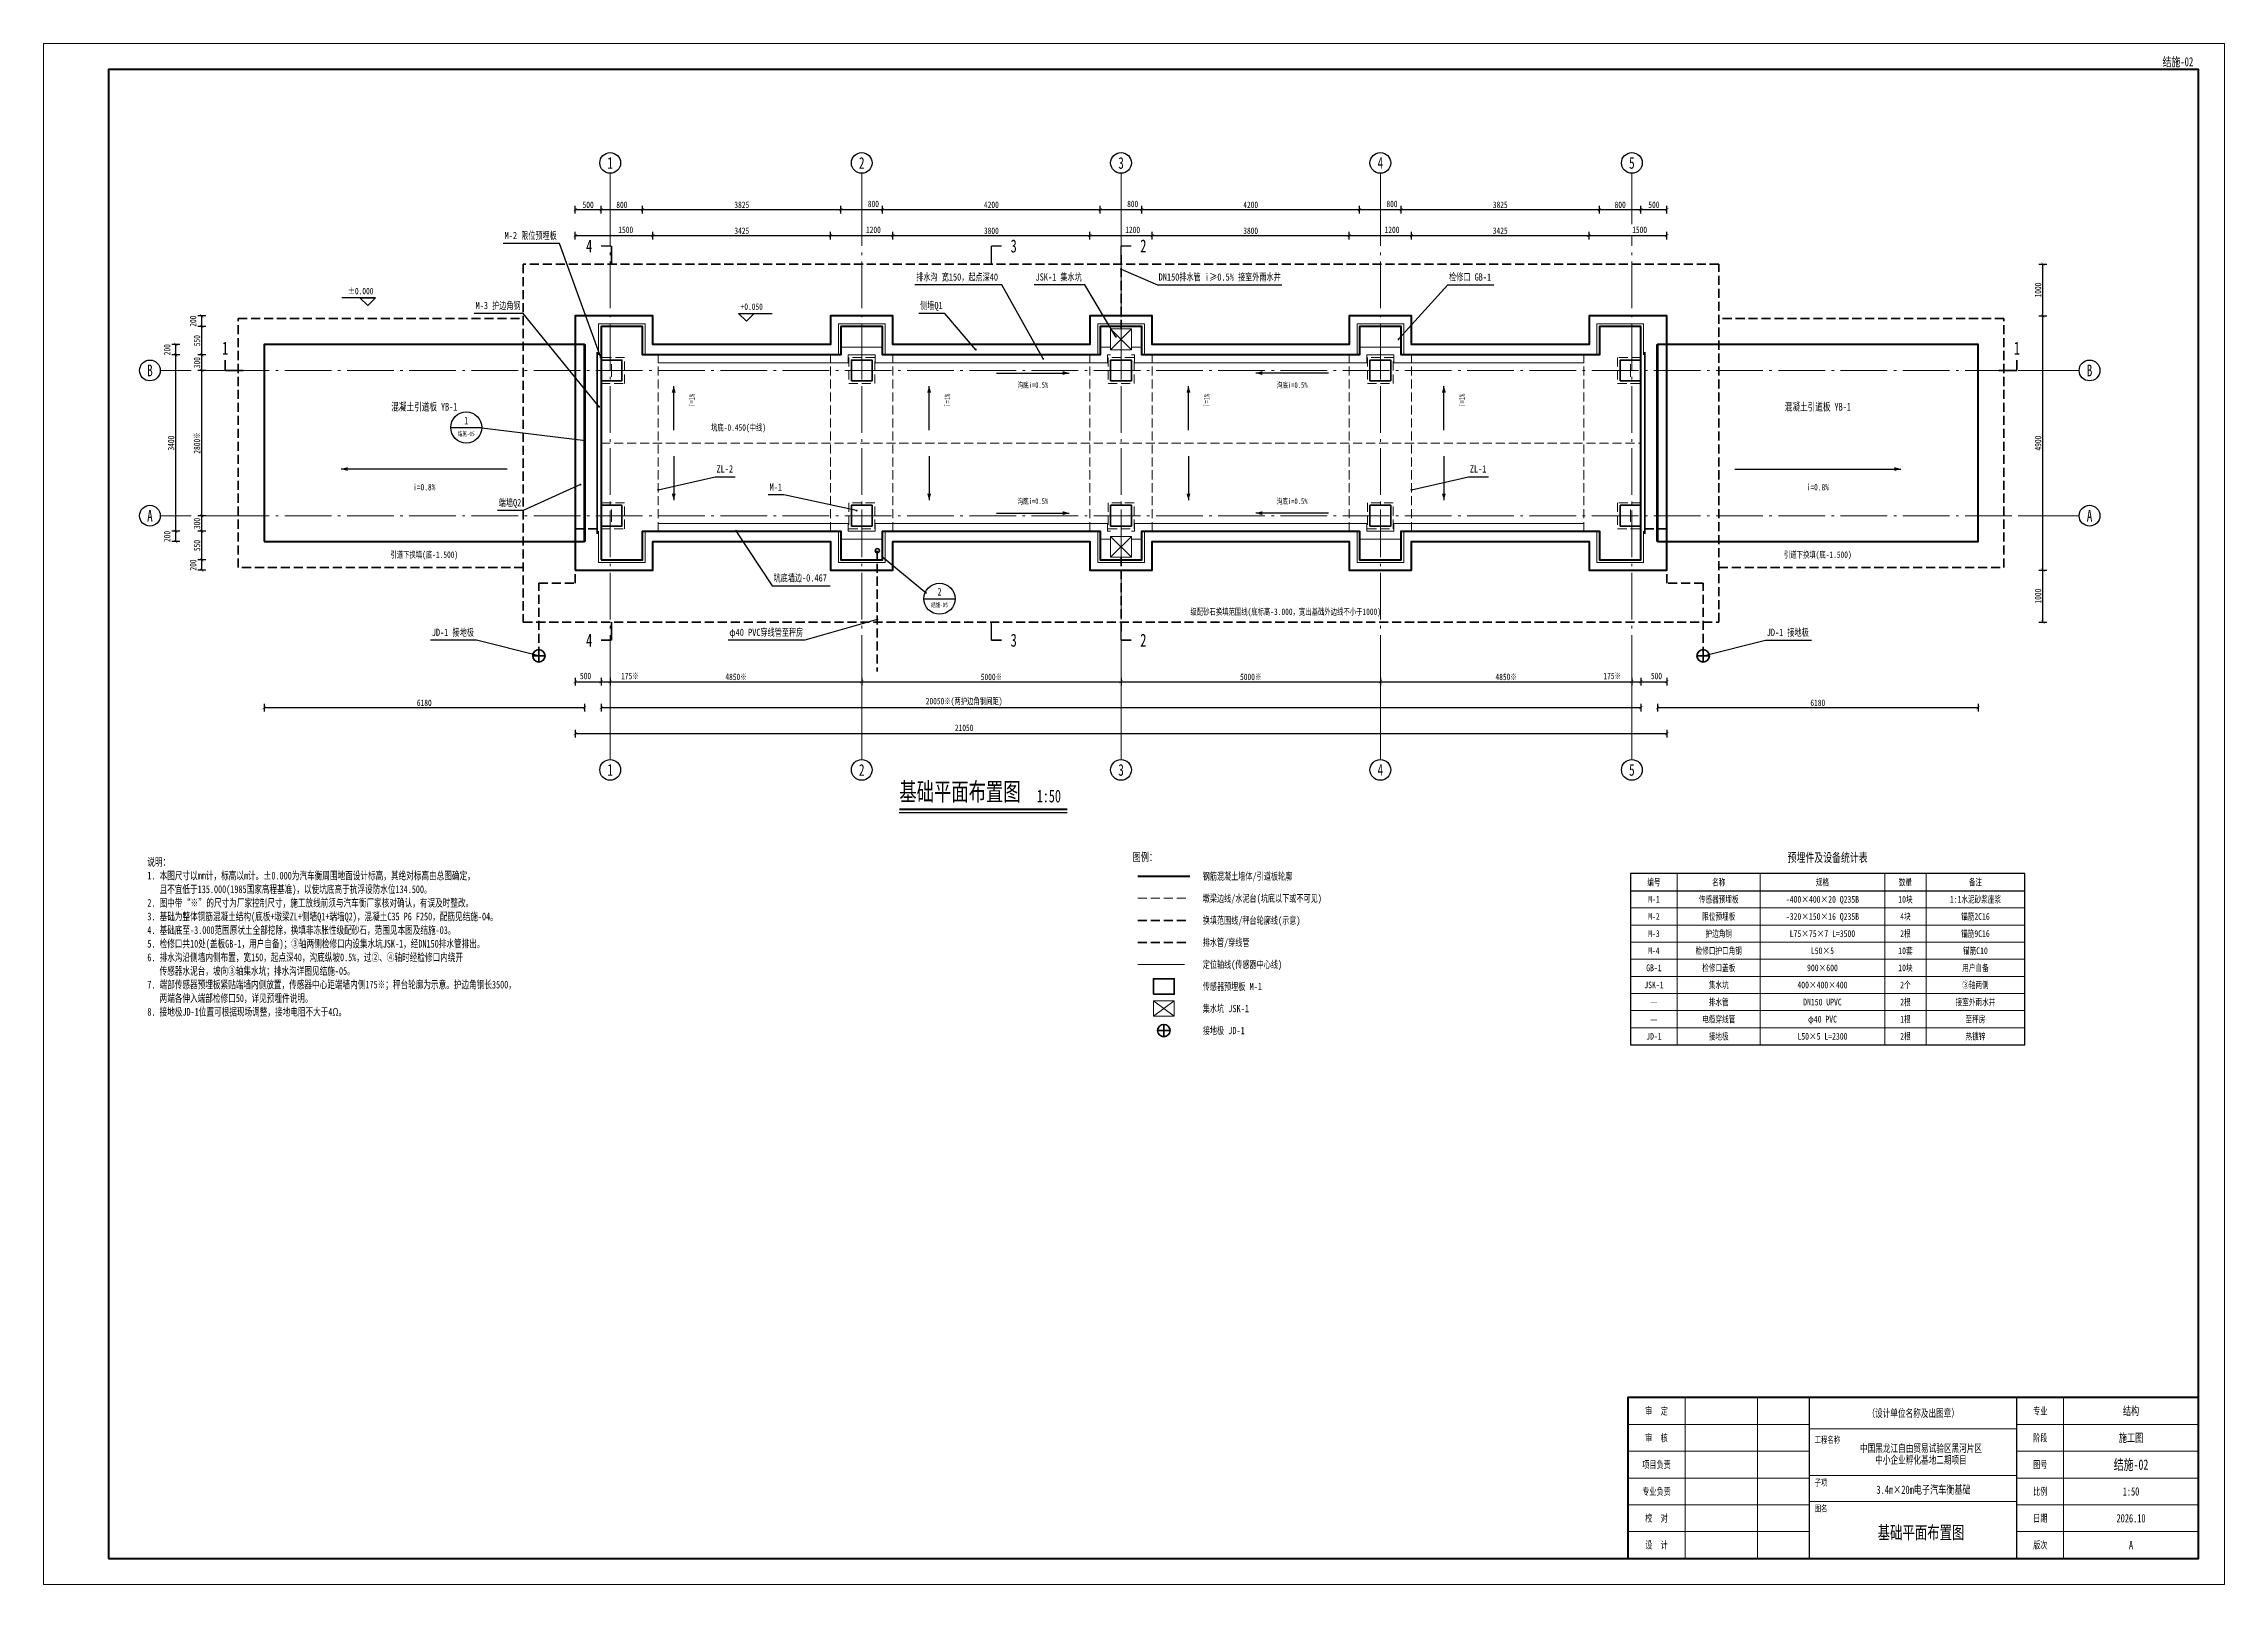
# Model space of a CAD drawing. Header units: millimetres. Extents: x 0 to 226050, y 0 to 29700.
# Drawn here: x 46000 to 88050, y 0 to 29700 of the extents above; entities that cross this region are included whole.
import ezdxf
from ezdxf.enums import TextEntityAlignment as Align

# ---------------------------------------------------------------- set-up
doc = ezdxf.new("R2010")
doc.units = ezdxf.units.MM
doc.header["$LTSCALE"] = 50
doc.linetypes.add('AXIS', pattern=[24, 18, -2.5, 1, -2.5])
doc.linetypes.add('DASH', pattern=[5, 3.5, -1.5])
for name, color, linetype, lineweight in [('S-AXIS', 1, 'AXIS', 18), ('S-CONC', 7, 'Continuous', 50), ('S-DIM', 3, 'Continuous', 13), ('S-FRAME', 7, 'Continuous', 90), ('S-HIDE', 8, 'DASH', 18), ('S-HIDE2', 6, 'DASH', 35), ('S-PIPE', 5, 'DASH', 35), ('S-STEEL', 4, 'Continuous', 35), ('S-SYMB', 7, 'Continuous', 25), ('S-TABLE', 7, 'Continuous', 18), ('S-TEXT', 7, 'Continuous', 18), ('S-THIN', 7, 'Continuous', 18)]:
    doc.layers.add(name, color=color, linetype=linetype, lineweight=lineweight)
doc.styles.add('HZ', font='simfang.ttf', dxfattribs={"width": 0.7})
doc.dimstyles.new('ZJ', dxfattribs={"dimscale": 50, "dimtxt": 2.5, "dimasz": 1.2, "dimexe": 1.5, "dimexo": 1.5, "dimgap": 0.6, "dimtad": 1, "dimdec": 0, "dimtxsty": 'HZ', "dimblk": 'ARCHTICK', "dimcen": 2.5, "dimclrd": 3, "dimclre": 3, "dimclrt": 7, "dimazin": 3, "dimtfac": 1, "dimtmove": 2, "dimatfit": 3})

msp = doc.modelspace()

# ---------------------------------------------------------------- texts
at = {"layer": 'S-TEXT', "style": 'HZ', "width": 0.7}
msp.add_text('结施-02', height=175, dxfattribs=at).set_placement((87450, 29350), align=Align.MIDDLE_RIGHT)
for s, height, p in [('1', 225, (56925, 27400)), ('2', 225, (61775, 27400)), ('3', 225, (66775, 27400)), ('4', 225, (71775, 27400)), ('5', 225, (76625, 27400)), ('4', 250, (56520, 25800)), ('3', 250, (64705, 25800)), ('2', 250, (67205, 25800)), ('1', 250, (49500, 23830)), ('1', 250, (84050, 23830)), ('B', 225, (48050, 23400)), ('沟底i=0.5%', 110, (65075, 23120)), ('沟底i=0.5%', 110, (70075, 23120)), ('B', 225, (85450, 23400)), ('混凝土引道板 YB-1', 150, (53340, 22700)), ('混凝土引道板 YB-1', 150, (80210, 22700)), ('1', 148.8, (54150, 22435)), ('坑底-0.450(中线)', 125, (59400, 22300)), ('结施-05', 87.5, (54150, 22180)), ('i=0.8%', 125, (53340, 21150)), ('i=0.8%', 125, (80210, 21150)), ('A', 225, (48050, 20600)), ('沟底i=0.5%', 110, (65075, 20880)), ('沟底i=0.5%', 110, (70075, 20880)), ('A', 225, (85450, 20600)), ('引道下换填(底-1.500)', 125, (53340, 19850)), ('引道下换填(底-1.500)', 125, (80210, 19850)), ('结施-05', 87.5, (63275, 18880)), ('2', 148.8, (63275, 19135)), ('级配砂石换填范围线(底标高-3.000，宽出基础外边线不小于1000)', 125, (69950, 18750)), ('4', 250, (56520, 18200)), ('3', 250, (64705, 18200)), ('2', 250, (67205, 18200)), ('1', 225, (56925, 15700)), ('2', 225, (61775, 15700)), ('3', 225, (66775, 15700)), ('4', 225, (71775, 15700)), ('5', 225, (76625, 15700)), ('编号', 130, (77050, 13535)), ('名称', 130, (78300, 13535)), ('规格', 130, (80300, 13535)), ('数量', 130, (81900, 13535)), ('备注', 130, (83250, 13535)), ('M-1', 130, (77050, 13205)), ('传感器预埋板', 130, (78300, 13205)), ('-400×400×20 Q235B', 130, (80300, 13205)), ('10块', 130, (81900, 13205)), ('1:1水泥砂浆座浆', 130, (83250, 13205)), ('M-2', 130, (77050, 12875)), ('限位预埋板', 130, (78300, 12875)), ('护边角钢', 130, (78300, 12545)), ('-320×150×16 Q235B', 130, (80300, 12875)), ('4块', 130, (81900, 12875)), ('2根', 130, (81900, 12545)), ('锚筋2C16', 130, (83250, 12875)), ('锚筋9C16', 130, (83250, 12545)), ('M-3', 130, (77050, 12545)), ('M-4', 130, (77050, 12215)), ('检修口护口角钢', 130, (78300, 12215)), ('L75×75×7 L=3500', 130, (80300, 12545)), ('L50×5', 130, (80300, 12215)), ('10套', 130, (81900, 12215)), ('锚筋C10', 130, (83250, 12215)), ('GB-1', 130, (77050, 11885)), ('检修口盖板', 130, (78300, 11885)), ('900×600', 130, (80300, 11885)), ('10块', 130, (81900, 11885)), ('用户自备', 130, (83250, 11885)), ('JSK-1', 130, (77050, 11555)), ('集水坑', 130, (78300, 11555)), ('400×400×400', 130, (80300, 11555)), ('2个', 130, (81900, 11555)), ('③轴两侧', 130, (83250, 11555)), ('—', 130, (77050, 11225)), ('电缆穿线管', 130, (78300, 10895)), ('排水管', 130, (78300, 11225)), ('DN150 UPVC', 130, (80300, 11225)), ('φ40 PVC', 130, (80300, 10895)), ('2根', 130, (81900, 11225)), ('1根', 130, (81900, 10895)), ('接室外雨水井', 130, (83250, 11225)), ('至秤房', 130, (83250, 10895)), ('JD-1', 130, (77050, 10565)), ('—', 130, (77050, 10895)), ('接地极', 130, (78300, 10565)), ('L50×5 L=2300', 130, (80300, 10565)), ('2根', 130, (81900, 10565)), ('热镀锌', 130, (83250, 10565)), ('审  定', 140, (77100, 3341.7)), ('（设计单位名称及出图章）', 150, (82050, 3300)), ('专业', 140, (84500, 3341.7)), ('结构', 160, (86250, 3341.7)), ('审  核', 140, (77100, 2825)), ('中国黑龙江自由贸易试验区黑河片区', 150, (82200, 2625)), ('阶段', 140, (84500, 2825)), ('施工图', 160, (86250, 2825)), ('项目负责', 140, (77100, 2308.3)), ('中小企业孵化基地二期项目', 150, (82200, 2400)), ('图号', 140, (84500, 2308.3)), ('结施-02', 200, (86250, 2308.3)), ('专业负责', 140, (77100, 1791.7)), ('3.4m×20m电子汽车衡基础', 160, (82250, 1825)), ('比例', 140, (84500, 1791.7)), ('1:50', 160, (86250, 1791.7)), ('校  对', 140, (77100, 1275)), ('日期', 140, (84500, 1275)), ('2026.10', 160, (86250, 1275)), ('设  计', 140, (77100, 758.3)), ('基础平面布置图', 250, (82200, 1000)), ('版次', 140, (84500, 758.3)), ('A', 160, (86250, 758.3))]:
    msp.add_text(s, height=height, dxfattribs=at).set_placement(p, align=Align.MIDDLE_CENTER)
for s, height, p in [('M-2 限位预埋板', 140, (54889, 25890)), ('排水沟 宽150，起点深40', 140, (62826, 25090)), ('JSK-1 集水坑', 140, (65126, 25090)), ('DN150排水管 i≥0.5% 接室外雨水井', 140, (67500, 25090)), ('检修口 GB-1', 140, (73100, 25090)), ('M-3 护边角钢', 140, (54329, 24540)), ('+0.050', 125, (59440, 24530)), ('侧墙Q1', 140, (62902, 24540)), ('ZL-2', 140, (58975, 21390)), ('ZL-1', 140, (73500, 21390)), ('M-1', 140, (59998, 21040)), ('端墙Q2', 140, (54777, 20740)), ('坑底墙边-0.467', 140, (60075, 19290)), ('JD-1 接地极', 140, (53485, 18240)), ('φ40 PVC穿线管至秤房', 140, (59222, 18240)), ('JD-1 接地极', 140, (79225, 18240)), ('基础平面布置图', 350, (62500, 15000)), ('1:50', 245, (65150, 15000))]:
    msp.add_text(s, height=height, dxfattribs=at).set_placement(p, align=Align.BOTTOM_LEFT)
msp.add_text('±0.000', height=125, dxfattribs=at).set_placement((52360, 24830), align=Align.BOTTOM_RIGHT)
for p in [(58500, 22700), (63425, 22700), (68425, 22700), (73350, 22700)]:
    msp.add_text('i=1%', height=110, rotation=90, dxfattribs=at).set_placement(p, align=Align.MIDDLE_LEFT)
for s, height, p in [('说明：', 150, (48000, 14000)), ('图例：', 160, (67000, 14100)), ('1. 本图尺寸以mm计，标高以m计。±0.000为汽车衡周围地面设计标高，其绝对标高由总图确定，', 150, (48000, 13737.5)), ('   且不宜低于135.000(1985国家高程基准)，以使坑底高于抗浮设防水位134.500。', 150, (48000, 13475)), ('2. 图中带“※”的尺寸为厂家控制尺寸，施工放线前须与汽车衡厂家核对确认，有误及时整改。', 150, (48000, 13212.5)), ('4. 基础底至-3.000范围原状土全部挖除，换填非冻胀性级配砂石，范围见本图及结施-03。', 150, (48000, 12687.5)), ('3. 基础为整体钢筋混凝土结构(底板+墩梁ZL+侧墙Q1+端墙Q2)，混凝土C35 P6 F250，配筋见结施-04。', 150, (48000, 12950)), ('5. 检修口共10处(盖板GB-1，用户自备)；③轴两侧检修口内设集水坑JSK-1，经DN150排水管排出。', 150, (48000, 12425)), ('6. 排水沟沿侧墙内侧布置，宽150，起点深40，沟底纵坡0.5%，过②、④轴时经检修口内绕开', 150, (48000, 12162.5)), ('   传感器水泥台，坡向③轴集水坑；排水沟详图见结施-05。', 150, (48000, 11900)), ('7. 端部传感器预埋板紧贴端墙内侧放置，传感器中心距端墙内侧175※；秤台轮廓为示意。护边角钢长3500，', 150, (48000, 11637.5)), ('   两端各伸入端部检修口50，详见预埋件说明。', 150, (48000, 11375)), ('8. 接地极JD-1位置可根据现场调整，接地电阻不大于4Ω。', 150, (48000, 11112.5)), ('工程名称', 125, (80150, 2850)), ('子项', 125, (80150, 2025)), ('图名', 125, (80150, 1525))]:
    msp.add_text(s, height=height, dxfattribs=at).set_placement(p, align=Align.TOP_LEFT)
msp.add_text('预埋件及设备统计表', height=175, dxfattribs=at).set_placement((80400, 14100), align=Align.TOP_CENTER)
for s, p in [('钢筋混凝土墙体/引道板轮廓', (68350, 13650)), ('墩梁边线/水泥台(坑底以下或不可见)', (68350, 13225)), ('换填范围线/秤台轮廓线(示意)', (68350, 12800)), ('排水管/穿线管', (68350, 12375)), ('定位轴线(传感器中心线)', (68350, 11950)), ('传感器预埋板 M-1', (68350, 11525)), ('集水坑 JSK-1', (68350, 11100)), ('接地极 JD-1', (68350, 10675))]:
    msp.add_text(s, height=140, dxfattribs=at).set_placement(p, align=Align.MIDDLE_LEFT)

# ---------------------------------------------------------------- blocks, each defined once
blk = doc.blocks.new('_ARCHTICK')
at = {"color": 0, "linetype": 'BYBLOCK', "const_width": 0.15}
blk.add_lwpolyline([(-0.5, -0.5), (0.5, 0.5)], dxfattribs=at)

# ---------------------------------------------------------------- dimensions: what is measured, and where the dimension line sits
at = {"layer": 'S-DIM'}
for base, p1, p2 in [((56250, 26500), (56250, 26350), (56750, 26350)), ((56750, 26500), (56750, 26350), (57550, 26350)), ((57550, 26500), (57550, 26350), (61375, 26350)), ((62175, 26500), (62175, 26350), (66375, 26350)), ((67175, 26500), (67175, 26350), (71375, 26350)), ((72175, 26500), (72175, 26350), (76000, 26350)), ((76000, 26500), (76000, 26350), (76800, 26350)), ((76800, 26500), (76800, 26350), (77300, 26350)), ((57750, 26000), (57750, 25850), (61175, 25850)), ((62375, 26000), (62375, 25850), (66175, 25850)), ((67375, 26000), (67375, 25850), (71175, 25850)), ((72375, 26000), (72375, 25850), (75800, 25850)), ((50250, 16900), (50250, 17050), (56430, 17050)), ((77120, 16900), (77120, 17050), (83300, 17050))]:
    msp.add_linear_dim(base=base, p1=p1, p2=p2, dimstyle='ZJ', dxfattribs=at).render()
for base, p1, p2, location in [((61375, 26500), (61375, 26350), (62175, 26350), (62000, 26610)), ((66375, 26500), (66375, 26350), (67175, 26350), (67000, 26610)), ((71375, 26500), (71375, 26350), (72175, 26350), (72000, 26610)), ((56250, 26000), (56250, 25850), (57750, 25850), (57225, 26110)), ((61175, 26000), (61175, 25850), (62375, 25850), (62000, 26110)), ((66175, 26000), (66175, 25850), (67375, 25850), (67000, 26110)), ((71175, 26000), (71175, 25850), (72375, 25850), (72000, 26110)), ((75800, 26000), (75800, 25850), (77300, 25850), (76775, 26110)), ((56250, 17400), (56250, 17550), (56750, 17550), (56450, 17510)), ((76800, 17400), (76800, 17550), (77300, 17550), (77100, 17510)), ((56250, 16400), (56250, 16550), (77300, 16550), (63750, 16510))]:
    msp.add_linear_dim(base=base, p1=p1, p2=p2, location=location, dimstyle='ZJ', override={"dimtmove": 2}, dxfattribs=at).render()
for base, p1, p2 in [((84550, 24450), (84400, 24450), (84400, 25450)), ((49050, 24250), (49200, 24250), (49200, 24450)), ((84550, 19550), (84400, 19550), (84400, 24450)), ((49050, 23700), (49200, 23700), (49200, 24250)), ((48550, 23700), (48700, 23700), (48700, 23900)), ((48550, 20300), (48700, 20300), (48700, 23700)), ((49050, 23400), (49200, 23400), (49200, 23700)), ((49050, 20300), (49200, 20300), (49200, 20600)), ((48550, 20100), (48700, 20100), (48700, 20300)), ((49050, 19750), (49200, 19750), (49200, 20300)), ((49050, 19550), (49200, 19550), (49200, 19750)), ((84550, 18550), (84400, 18550), (84400, 19550))]:
    msp.add_linear_dim(base=base, p1=p1, p2=p2, angle=90, dimstyle='ZJ', dxfattribs=at).render()
msp.add_linear_dim(base=(49050, 20600), p1=(49200, 20600), p2=(49200, 23400), angle=90, text='2800※', dimstyle='ZJ', dxfattribs=at).render()
for base, p1, p2, location, text in [((56750, 17400), (56750, 17550), (56925, 17550), (57305, 17510), '175※'), ((76625, 17400), (76625, 17550), (76800, 17550), (76245, 17510), '175※'), ((56750, 16900), (56750, 17050), (76800, 17050), (63750, 17010), '20050※(两护边角钢间距)')]:
    msp.add_linear_dim(base=base, p1=p1, p2=p2, location=location, text=text, dimstyle='ZJ', override={"dimtmove": 2}, dxfattribs=at).render()
for base, p1, p2, text in [((56925, 17400), (56925, 17550), (61775, 17550), '4850※'), ((61775, 17400), (61775, 17550), (66775, 17550), '5000※'), ((66775, 17400), (66775, 17550), (71775, 17550), '5000※'), ((71775, 17400), (71775, 17550), (76625, 17550), '4850※')]:
    msp.add_linear_dim(base=base, p1=p1, p2=p2, text=text, dimstyle='ZJ', dxfattribs=at).render()

# ---------------------------------------------------------------- hatches: boundary and pattern name
at = {"layer": 'S-STEEL'}
h = msp.add_hatch(color=256, dxfattribs=at)
h.dxf.hatch_style = 1
h.paths.add_polyline_path([(56734, 23490), (56750, 23490), (56750, 23810), (56734, 23810)])
h = msp.add_hatch(color=256, dxfattribs=at)
h.dxf.hatch_style = 1
h.paths.add_polyline_path([(76800, 23490), (76816, 23490), (76816, 23810), (76800, 23810)])
h = msp.add_hatch(color=256, dxfattribs=at)
h.dxf.hatch_style = 1
h.paths.add_polyline_path([(56734, 20190), (56750, 20190), (56750, 20510), (56734, 20510)])
h = msp.add_hatch(color=256, dxfattribs=at)
h.dxf.hatch_style = 1
h.paths.add_polyline_path([(76800, 20190), (76816, 20190), (76816, 20510), (76800, 20510)])
at = {"layer": 'S-SYMB'}
h = msp.add_hatch(color=256, dxfattribs=at)
h.dxf.hatch_style = 1
edge = h.paths.add_edge_path()
edge.add_arc((66775, 25350), 20, 0, 360)
h = msp.add_hatch(color=256, dxfattribs=at)
h.dxf.hatch_style = 1
edge = h.paths.add_edge_path()
edge.add_arc((66675, 24050), 20, 0, 360)
h = msp.add_hatch(color=256, dxfattribs=at)
h.dxf.hatch_style = 1
edge = h.paths.add_edge_path()
edge.add_arc((72125, 24000), 20, 0, 360)
h = msp.add_hatch(color=256, dxfattribs=at)
h.dxf.hatch_style = 1
edge = h.paths.add_edge_path()
edge.add_arc((56742, 23650), 20, 0, 360)
h = msp.add_hatch(color=256, dxfattribs=at)
h.dxf.hatch_style = 1
edge = h.paths.add_edge_path()
edge.add_arc((63975, 23800), 20, 0, 360)
h = msp.add_hatch(color=256, dxfattribs=at)
h.dxf.hatch_style = 1
edge = h.paths.add_edge_path()
edge.add_arc((65275, 23625), 20, 0, 360)
h = msp.add_hatch(color=256, dxfattribs=at)
h.dxf.hatch_style = 1
h.paths.add_polyline_path([(65775, 23350), (65650, 23387.5), (65650, 23312.5)])
h = msp.add_hatch(color=256, dxfattribs=at)
h.dxf.hatch_style = 1
h.paths.add_polyline_path([(69375, 23350), (69500, 23312.5), (69500, 23387.5)])
h = msp.add_hatch(color=256, dxfattribs=at)
h.dxf.hatch_style = 1
edge = h.paths.add_edge_path()
edge.add_arc((56710, 22700), 20, 0, 360)
h = msp.add_hatch(color=256, dxfattribs=at)
h.dxf.hatch_style = 1
h.paths.add_polyline_path([(58150, 23100), (58112.5, 22975), (58187.5, 22975)])
h = msp.add_hatch(color=256, dxfattribs=at)
h.dxf.hatch_style = 1
h.paths.add_polyline_path([(63075, 23100), (63037.5, 22975), (63112.5, 22975)])
h = msp.add_hatch(color=256, dxfattribs=at)
h.dxf.hatch_style = 1
h.paths.add_polyline_path([(68075, 23100), (68037.5, 22975), (68112.5, 22975)])
h = msp.add_hatch(color=256, dxfattribs=at)
h.dxf.hatch_style = 1
h.paths.add_polyline_path([(73000, 23100), (72962.5, 22975), (73037.5, 22975)])
h = msp.add_hatch(color=256, dxfattribs=at)
h.dxf.hatch_style = 1
h.paths.add_polyline_path([(51740, 21500), (51865, 21462.5), (51865, 21537.5)])
h = msp.add_hatch(color=256, dxfattribs=at)
h.dxf.hatch_style = 1
h.paths.add_polyline_path([(81810, 21500), (81685, 21537.5), (81685, 21462.5)])
h = msp.add_hatch(color=256, dxfattribs=at)
h.dxf.hatch_style = 1
edge = h.paths.add_edge_path()
edge.add_arc((56350, 21200), 20, 0, 360)
h = msp.add_hatch(color=256, dxfattribs=at)
h.dxf.hatch_style = 1
edge = h.paths.add_edge_path()
edge.add_arc((57850, 21100), 20, 0, 360)
h = msp.add_hatch(color=256, dxfattribs=at)
h.dxf.hatch_style = 1
h.paths.add_polyline_path([(58150, 20900), (58187.5, 21025), (58112.5, 21025)])
h = msp.add_hatch(color=256, dxfattribs=at)
h.dxf.hatch_style = 1
h.paths.add_polyline_path([(63075, 20900), (63112.5, 21025), (63037.5, 21025)])
h = msp.add_hatch(color=256, dxfattribs=at)
h.dxf.hatch_style = 1
h.paths.add_polyline_path([(68075, 20900), (68112.5, 21025), (68037.5, 21025)])
h = msp.add_hatch(color=256, dxfattribs=at)
h.dxf.hatch_style = 1
edge = h.paths.add_edge_path()
edge.add_arc((72375, 21100), 20, 0, 360)
h = msp.add_hatch(color=256, dxfattribs=at)
h.dxf.hatch_style = 1
h.paths.add_polyline_path([(73000, 20900), (73037.5, 21025), (72962.5, 21025)])
h = msp.add_hatch(color=256, dxfattribs=at)
h.dxf.hatch_style = 1
edge = h.paths.add_edge_path()
edge.add_arc((61675, 20700), 20, 0, 360)
h = msp.add_hatch(color=256, dxfattribs=at)
h.dxf.hatch_style = 1
h.paths.add_polyline_path([(65775, 20650), (65650, 20687.5), (65650, 20612.5)])
h = msp.add_hatch(color=256, dxfattribs=at)
h.dxf.hatch_style = 1
h.paths.add_polyline_path([(69375, 20650), (69500, 20612.5), (69500, 20687.5)])
h = msp.add_hatch(color=256, dxfattribs=at)
h.dxf.hatch_style = 1
edge = h.paths.add_edge_path()
edge.add_arc((59350, 20310), 20, 0, 360)
h = msp.add_hatch(color=256, dxfattribs=at)
h.dxf.hatch_style = 1
edge = h.paths.add_edge_path()
edge.add_arc((62075, 18600), 20, 0, 360)
h = msp.add_hatch(color=256, dxfattribs=at)
h.dxf.hatch_style = 1
edge = h.paths.add_edge_path()
edge.add_arc((55550, 17900), 20, 0, 360)
h = msp.add_hatch(color=256, dxfattribs=at)
h.dxf.hatch_style = 1
edge = h.paths.add_edge_path()
edge.add_arc((78000, 17900), 20, 0, 360)

# ---------------------------------------------------------------- linework, layer by layer
at = {"layer": 'S-AXIS'}
for p, q in [((56925, 17400), (56925, 26600)), ((61775, 17400), (61775, 26600)), ((66775, 17400), (66775, 26600)), ((71775, 17400), (71775, 26600)), ((76625, 26222), (76625, 26600)), ((76625, 17400), (76625, 25998)), ((49450, 23400), (84100, 23400)), ((49450, 20600), (84100, 20600)), ((67100, 11950), (68100, 11950))]:
    msp.add_line(p, q, dxfattribs=at)
at = {"layer": 'S-CONC'}
msp.add_line((67100, 13650), (68100, 13650), dxfattribs=at)
for points in [[(56250, 19550), (57750, 19550), (57750, 20100), (61175, 20100), (61175, 19550), (62375, 19550), (62375, 20100), (66175, 20100), (66175, 19550), (67375, 19550), (67375, 20100), (71175, 20100), (71175, 19550), (72375, 19550), (72375, 20100), (75800, 20100), (75800, 19550), (77300, 19550), (77300, 24450), (75800, 24450), (75800, 23900), (72375, 23900), (72375, 24450), (71175, 24450), (71175, 23900), (67375, 23900), (67375, 24450), (66175, 24450), (66175, 23900), (62375, 23900), (62375, 24450), (61175, 24450), (61175, 23900), (57750, 23900), (57750, 24450), (56250, 24450)], [(56750, 19750), (57550, 19750), (57550, 20300), (61375, 20300), (61375, 19750), (62175, 19750), (62175, 20300), (66375, 20300), (66375, 19750), (67175, 19750), (67175, 20300), (71375, 20300), (71375, 19750), (72175, 19750), (72175, 20300), (76000, 20300), (76000, 19750), (76800, 19750), (76800, 24250), (76000, 24250), (76000, 23700), (72175, 23700), (72175, 24250), (71375, 24250), (71375, 23700), (67175, 23700), (67175, 24250), (66375, 24250), (66375, 23700), (62175, 23700), (62175, 24250), (61375, 24250), (61375, 23700), (57550, 23700), (57550, 24250), (56750, 24250)], [(50250, 20100), (56430, 20100), (56430, 23900), (50250, 23900)], [(77120, 20100), (83300, 20100), (83300, 23900), (77120, 23900)]]:
    msp.add_lwpolyline(points, close=True, dxfattribs=at)
at = {"layer": 'S-FRAME'}
for points in [[(47250, 500), (87550, 500), (87550, 29200), (47250, 29200)], [(76550, 500), (87550, 500), (87550, 3600), (76550, 3600)]]:
    msp.add_lwpolyline(points, close=True, dxfattribs=at)
at = {"layer": 'S-HIDE'}
for p, q in [((57850, 20300), (57850, 23700)), ((61175, 20300), (61175, 23700)), ((62375, 20300), (62375, 23700)), ((66175, 20300), (66175, 23700)), ((67375, 20300), (67375, 23700)), ((71175, 20300), (71175, 23700)), ((72375, 20300), (72375, 23700)), ((75700, 20300), (75700, 23700)), ((56750, 22000), (76800, 22000)), ((67100, 13225), (68100, 13225))]:
    msp.add_line(p, q, dxfattribs=at)
for points in [[(56750, 23150), (57200, 23150), (57200, 23650), (56750, 23650)], [(61525, 23150), (62025, 23150), (62025, 23650), (61525, 23650)], [(66525, 23150), (67025, 23150), (67025, 23650), (66525, 23650)], [(71525, 23150), (72025, 23150), (72025, 23650), (71525, 23650)], [(76350, 23150), (76800, 23150), (76800, 23650), (76350, 23650)], [(56750, 20350), (57200, 20350), (57200, 20850), (56750, 20850)], [(61525, 20350), (62025, 20350), (62025, 20850), (61525, 20850)], [(66525, 20350), (67025, 20350), (67025, 20850), (66525, 20850)], [(71525, 20350), (72025, 20350), (72025, 20850), (71525, 20850)], [(76350, 20350), (76800, 20350), (76800, 20850), (76350, 20850)]]:
    msp.add_lwpolyline(points, close=True, dxfattribs=at)
at = {"layer": 'S-HIDE2'}
msp.add_line((67100, 12800), (68100, 12800), dxfattribs=at)
msp.add_lwpolyline([(55250, 18550), (78300, 18550), (78300, 25450), (55250, 25450)], close=True, dxfattribs=at)
for points in [[(55250, 19600), (49750, 19600), (49750, 24400), (55250, 24400)], [(78300, 19600), (83800, 19600), (83800, 24400), (78300, 24400)], [(55550, 17900), (55550, 19300), (56250, 19300), (56250, 20350), (56690, 20350)], [(78000, 17900), (78000, 19300), (77300, 19300), (77300, 20350), (76860, 20350)]]:
    msp.add_lwpolyline(points, dxfattribs=at)
at = {"layer": 'S-PIPE'}
for p, q in [((66775, 24200), (66775, 25650)), ((66775, 19800), (66775, 18350)), ((67100, 12375), (68100, 12375))]:
    msp.add_line(p, q, dxfattribs=at)
msp.add_lwpolyline([(62075, 19925), (62075, 17600)], dxfattribs=at)
at = {"layer": 'S-STEEL'}
for p, q in [((56675, 20250), (56675, 23750)), ((76875, 20250), (76875, 23750)), ((55430, 17900), (55670, 17900)), ((55550, 17780), (55550, 18020)), ((77880, 17900), (78120, 17900)), ((78000, 17780), (78000, 18020)), ((67480, 10675), (67720, 10675)), ((67600, 10555), (67600, 10795))]:
    msp.add_line(p, q, dxfattribs=at)
for points in [[(56750, 23200), (57150, 23200), (57150, 23600), (56750, 23600)], [(61575, 23200), (61975, 23200), (61975, 23600), (61575, 23600)], [(66575, 23200), (66975, 23200), (66975, 23600), (66575, 23600)], [(71575, 23200), (71975, 23200), (71975, 23600), (71575, 23600)], [(76400, 23200), (76800, 23200), (76800, 23600), (76400, 23600)], [(56750, 20400), (57150, 20400), (57150, 20800), (56750, 20800)], [(61575, 20400), (61975, 20400), (61975, 20800), (61575, 20800)], [(66575, 20400), (66975, 20400), (66975, 20800), (66575, 20800)], [(71575, 20400), (71975, 20400), (71975, 20800), (71575, 20800)], [(76400, 20400), (76800, 20400), (76800, 20800), (76400, 20800)], [(67400, 11375), (67800, 11375), (67800, 11675), (67400, 11675)]]:
    msp.add_lwpolyline(points, close=True, dxfattribs=at)
for centre, radius in [((62075, 19925), 40), ((55550, 17900), 120), ((78000, 17900), 120), ((67600, 10675), 120)]:
    msp.add_circle(centre, radius, dxfattribs=at)
at = {"layer": 'S-SYMB'}
for p, q in [((55950, 25850), (54864, 25850)), ((64475, 25050), (62801, 25050)), ((66075, 25050), (65101, 25050)), ((67475, 25050), (69877, 25050)), ((73075, 25050), (73965, 25050)), ((52400, 24800), (51750, 24800)), ((55250, 24500), (54304, 24500)), ((59400, 24500), (60050, 24500)), ((63375, 24500), (62877, 24500)), ((64375, 23350), (65775, 23350)), ((70775, 23350), (69375, 23350)), ((58150, 22250), (58150, 23100)), ((63075, 22250), (63075, 23100)), ((68075, 22250), (68075, 23100)), ((73000, 22250), (73000, 23100)), ((53850, 22300), (54450, 22300)), ((54400, 22300), (56450, 22050)), ((54940, 21500), (51740, 21500)), ((58150, 21750), (58150, 20900)), ((63075, 21750), (63075, 20900)), ((68075, 21750), (68075, 20900)), ((73000, 21750), (73000, 20900)), ((78610, 21500), (81810, 21500)), ((58950, 21350), (59336, 21350)), ((73475, 21350), (73861, 21350)), ((55250, 20700), (54752, 20700)), ((60275, 21000), (59973, 21000)), ((64375, 20650), (65775, 20650)), ((70775, 20650), (69375, 20650)), ((63025, 19100), (62175, 19800)), ((60050, 19250), (61164, 19250)), ((62975, 19000), (63575, 19000)), ((54350, 18200), (53460, 18200)), ((60675, 18200), (59197, 18200)), ((79200, 18200), (80090, 18200)), ((62500, 14880), (65738, 14880)), ((76600, 13370), (84200, 13370)), ((80050, 500), (80050, 3600)), ((84050, 500), (84050, 3600))]:
    msp.add_line(p, q, dxfattribs=at)
for points in [[(56742, 23650), (55950, 25850)], [(66775, 25350), (67475, 25050)], [(65275, 23625), (64475, 25050)], [(66675, 24050), (66075, 25050)], [(72125, 24000), (73075, 25050)], [(56710, 22700), (55250, 24500)], [(63975, 23800), (63375, 24500)], [(56350, 21200), (55250, 20700)], [(57850, 21100), (58950, 21350)], [(72375, 21100), (73475, 21350)], [(61675, 20700), (60275, 21000)], [(59350, 20310), (60050, 19250)], [(62075, 18600), (60675, 18200)], [(55550, 17900), (54350, 18200)], [(78000, 17900), (79200, 18200)]]:
    msp.add_lwpolyline(points, dxfattribs=at)
for points, const_width in [([(56950, 25800), (56750, 25800)], 30), ([(56950, 25800), (56950, 25450)], 30), ([(64275, 25800), (64275, 25450)], 30), ([(64275, 25800), (64475, 25800)], 30), ([(66775, 25800), (66775, 25450)], 30), ([(66775, 25800), (66975, 25800)], 30), ([(49500, 23400), (49500, 23600)], 30), ([(84050, 23400), (84050, 23600)], 30), ([(49500, 23400), (49850, 23400)], 30), ([(84050, 23400), (83700, 23400)], 30), ([(56950, 18200), (56950, 18550)], 30), ([(64275, 18200), (64275, 18550)], 30), ([(66775, 18200), (66775, 18550)], 30), ([(56950, 18200), (56750, 18200)], 30), ([(64275, 18200), (64475, 18200)], 30), ([(66775, 18200), (66975, 18200)], 30), ([(62500, 14940), (65738, 14940)], 35)]:
    msp.add_lwpolyline(points, dxfattribs=dict(at, const_width=const_width))
for points in [[(52250, 24650), (52100, 24800), (52400, 24800)], [(59550, 24350), (59400, 24500), (59700, 24500)], [(76600, 10400), (84200, 10400), (84200, 13700), (76600, 13700)]]:
    msp.add_lwpolyline(points, close=True, dxfattribs=at)
for centre, radius in [((56925, 27400), 200), ((61775, 27400), 200), ((66775, 27400), 200), ((71775, 27400), 200), ((76625, 27400), 200), ((48050, 23400), 200), ((85450, 23400), 200), ((54150, 22300), 300), ((48050, 20600), 200), ((85450, 20600), 200), ((63275, 19000), 300), ((56925, 15700), 200), ((61775, 15700), 200), ((66775, 15700), 200), ((71775, 15700), 200), ((76625, 15700), 200)]:
    msp.add_circle(centre, radius, dxfattribs=at)
at = {"layer": 'S-TABLE'}
for p, q in [((77500, 13700), (77500, 10400)), ((79100, 13700), (79100, 10400)), ((81500, 13700), (81500, 10400)), ((82300, 13700), (82300, 10400)), ((76600, 13040), (84200, 13040)), ((76600, 12710), (84200, 12710)), ((76600, 12380), (84200, 12380)), ((76600, 12050), (84200, 12050)), ((76600, 11720), (84200, 11720)), ((76600, 11390), (84200, 11390)), ((76600, 11060), (84200, 11060)), ((76600, 10730), (84200, 10730)), ((77650, 500), (77650, 3600)), ((79050, 500), (79050, 3600)), ((84950, 500), (84950, 3600)), ((76550, 3083.3), (80050, 3083.3)), ((80050, 3000), (84050, 3000)), ((84050, 3083.3), (87550, 3083.3)), ((76550, 2566.7), (80050, 2566.7)), ((84050, 2566.7), (87550, 2566.7)), ((76550, 2050), (80050, 2050)), ((80050, 2100), (84050, 2100)), ((84050, 2050), (87550, 2050)), ((76550, 1533.3), (80050, 1533.3)), ((80050, 1600), (84050, 1600)), ((84050, 1533.3), (87550, 1533.3)), ((76550, 1016.7), (80050, 1016.7)), ((84050, 1016.7), (87550, 1016.7))]:
    msp.add_line(p, q, dxfattribs=at)
at = {"layer": 'S-THIN'}
for p, q in [((56925, 26600), (56925, 27187.2)), ((61775, 26600), (61775, 27187.2)), ((66775, 26600), (66775, 27187.2)), ((71775, 26600), (71775, 27187.2)), ((76625, 26600), (76625, 27187.2)), ((66575, 23800), (66975, 24200)), ((66575, 24200), (66975, 23800)), ((56450, 20100), (56450, 23900)), ((77100, 20100), (77100, 23900)), ((48845.5, 23400), (48250, 23400)), ((49450, 23400), (49069.5, 23400)), ((56830, 23400), (57070, 23400)), ((56950, 23280), (56950, 23520)), ((61655, 23400), (61895, 23400)), ((61775, 23280), (61775, 23520)), ((66655, 23400), (66895, 23400)), ((66775, 23280), (66775, 23520)), ((71655, 23400), (71895, 23400)), ((71775, 23280), (71775, 23520)), ((76480, 23400), (76720, 23400)), ((76600, 23280), (76600, 23520)), ((84100, 23400), (85250, 23400)), ((56950, 20480), (56950, 20720)), ((61775, 20480), (61775, 20720)), ((66775, 20480), (66775, 20720)), ((71775, 20480), (71775, 20720)), ((76600, 20480), (76600, 20720)), ((48845.5, 20600), (48250, 20600)), ((49450, 20600), (49069.5, 20600)), ((56830, 20600), (57070, 20600)), ((61655, 20600), (61895, 20600)), ((66575, 20200), (66975, 19800)), ((66575, 19800), (66975, 20200)), ((66655, 20600), (66895, 20600)), ((71655, 20600), (71895, 20600)), ((76480, 20600), (76720, 20600)), ((84100, 20600), (85250, 20600)), ((56925, 17400), (56925, 15900)), ((61775, 17400), (61775, 15900)), ((66775, 17400), (66775, 15900)), ((71775, 17400), (71775, 15900)), ((76625, 17400), (76625, 15900)), ((67400, 10950), (67800, 11250)), ((67400, 11250), (67800, 10950))]:
    msp.add_line(p, q, dxfattribs=at)
for points in [[(46000, 0), (88050, 0), (88050, 29700), (46000, 29700)], [(66575, 23800), (66975, 23800), (66975, 24200), (66575, 24200)], [(66575, 20200), (66975, 20200), (66975, 19800), (66575, 19800)], [(67400, 10950), (67800, 10950), (67800, 11250), (67400, 11250)]]:
    msp.add_lwpolyline(points, close=True, dxfattribs=at)
for points in [[(56700, 23700), (56700, 24300), (57600, 24300), (57600, 23700)], [(61325, 23700), (61325, 24300), (62225, 24300), (62225, 23700)], [(66325, 23700), (66325, 24300), (67225, 24300), (67225, 23700)], [(71325, 23700), (71325, 24300), (72225, 24300), (72225, 23700)], [(75950, 23700), (75950, 24300), (76850, 24300), (76850, 23700)], [(57850, 23700), (61375, 23700), (61375, 23850), (62175, 23850), (62175, 23700), (66375, 23700), (66375, 23850), (66575, 23850)], [(57850, 23550), (61515, 23550), (61515, 23700), (62035, 23700), (62035, 23550), (66515, 23550), (66515, 23700), (66575, 23700)], [(57850, 23550), (57850, 23700)], [(75700, 23700), (72175, 23700), (72175, 23850), (71375, 23850), (71375, 23700), (67175, 23700), (67175, 23850), (66975, 23850)], [(75700, 23550), (72035, 23550), (72035, 23700), (71515, 23700), (71515, 23550), (67035, 23550), (67035, 23700), (66975, 23700)], [(75700, 23550), (75700, 23700)], [(56700, 20300), (56700, 19700), (57600, 19700), (57600, 20300)], [(57850, 20450), (61515, 20450), (61515, 20300), (62035, 20300), (62035, 20450), (66515, 20450), (66515, 20300), (66575, 20300)], [(57850, 20450), (57850, 20300)], [(57850, 20300), (61375, 20300), (61375, 20150), (62175, 20150), (62175, 20300), (66375, 20300), (66375, 20150), (66575, 20150)], [(61325, 20300), (61325, 19700), (62225, 19700), (62225, 20300)], [(66325, 20300), (66325, 19700), (67225, 19700), (67225, 20300)], [(75700, 20450), (72035, 20450), (72035, 20300), (71515, 20300), (71515, 20450), (67035, 20450), (67035, 20300), (66975, 20300)], [(75700, 20300), (72175, 20300), (72175, 20150), (71375, 20150), (71375, 20300), (67175, 20300), (67175, 20150), (66975, 20150)], [(71325, 20300), (71325, 19700), (72225, 19700), (72225, 20300)], [(75700, 20450), (75700, 20300)], [(75950, 20300), (75950, 19700), (76850, 19700), (76850, 20300)]]:
    msp.add_lwpolyline(points, dxfattribs=at)

msp.set_redraw_order([(e.dxf.handle, doc.entitydb.next_handle()) for e in msp.query("TEXT MTEXT ATTDEF DIMENSION ARC_DIMENSION")])  # texts and dimensions are drawn at this point

doc.saveas('drawing.dxf')
